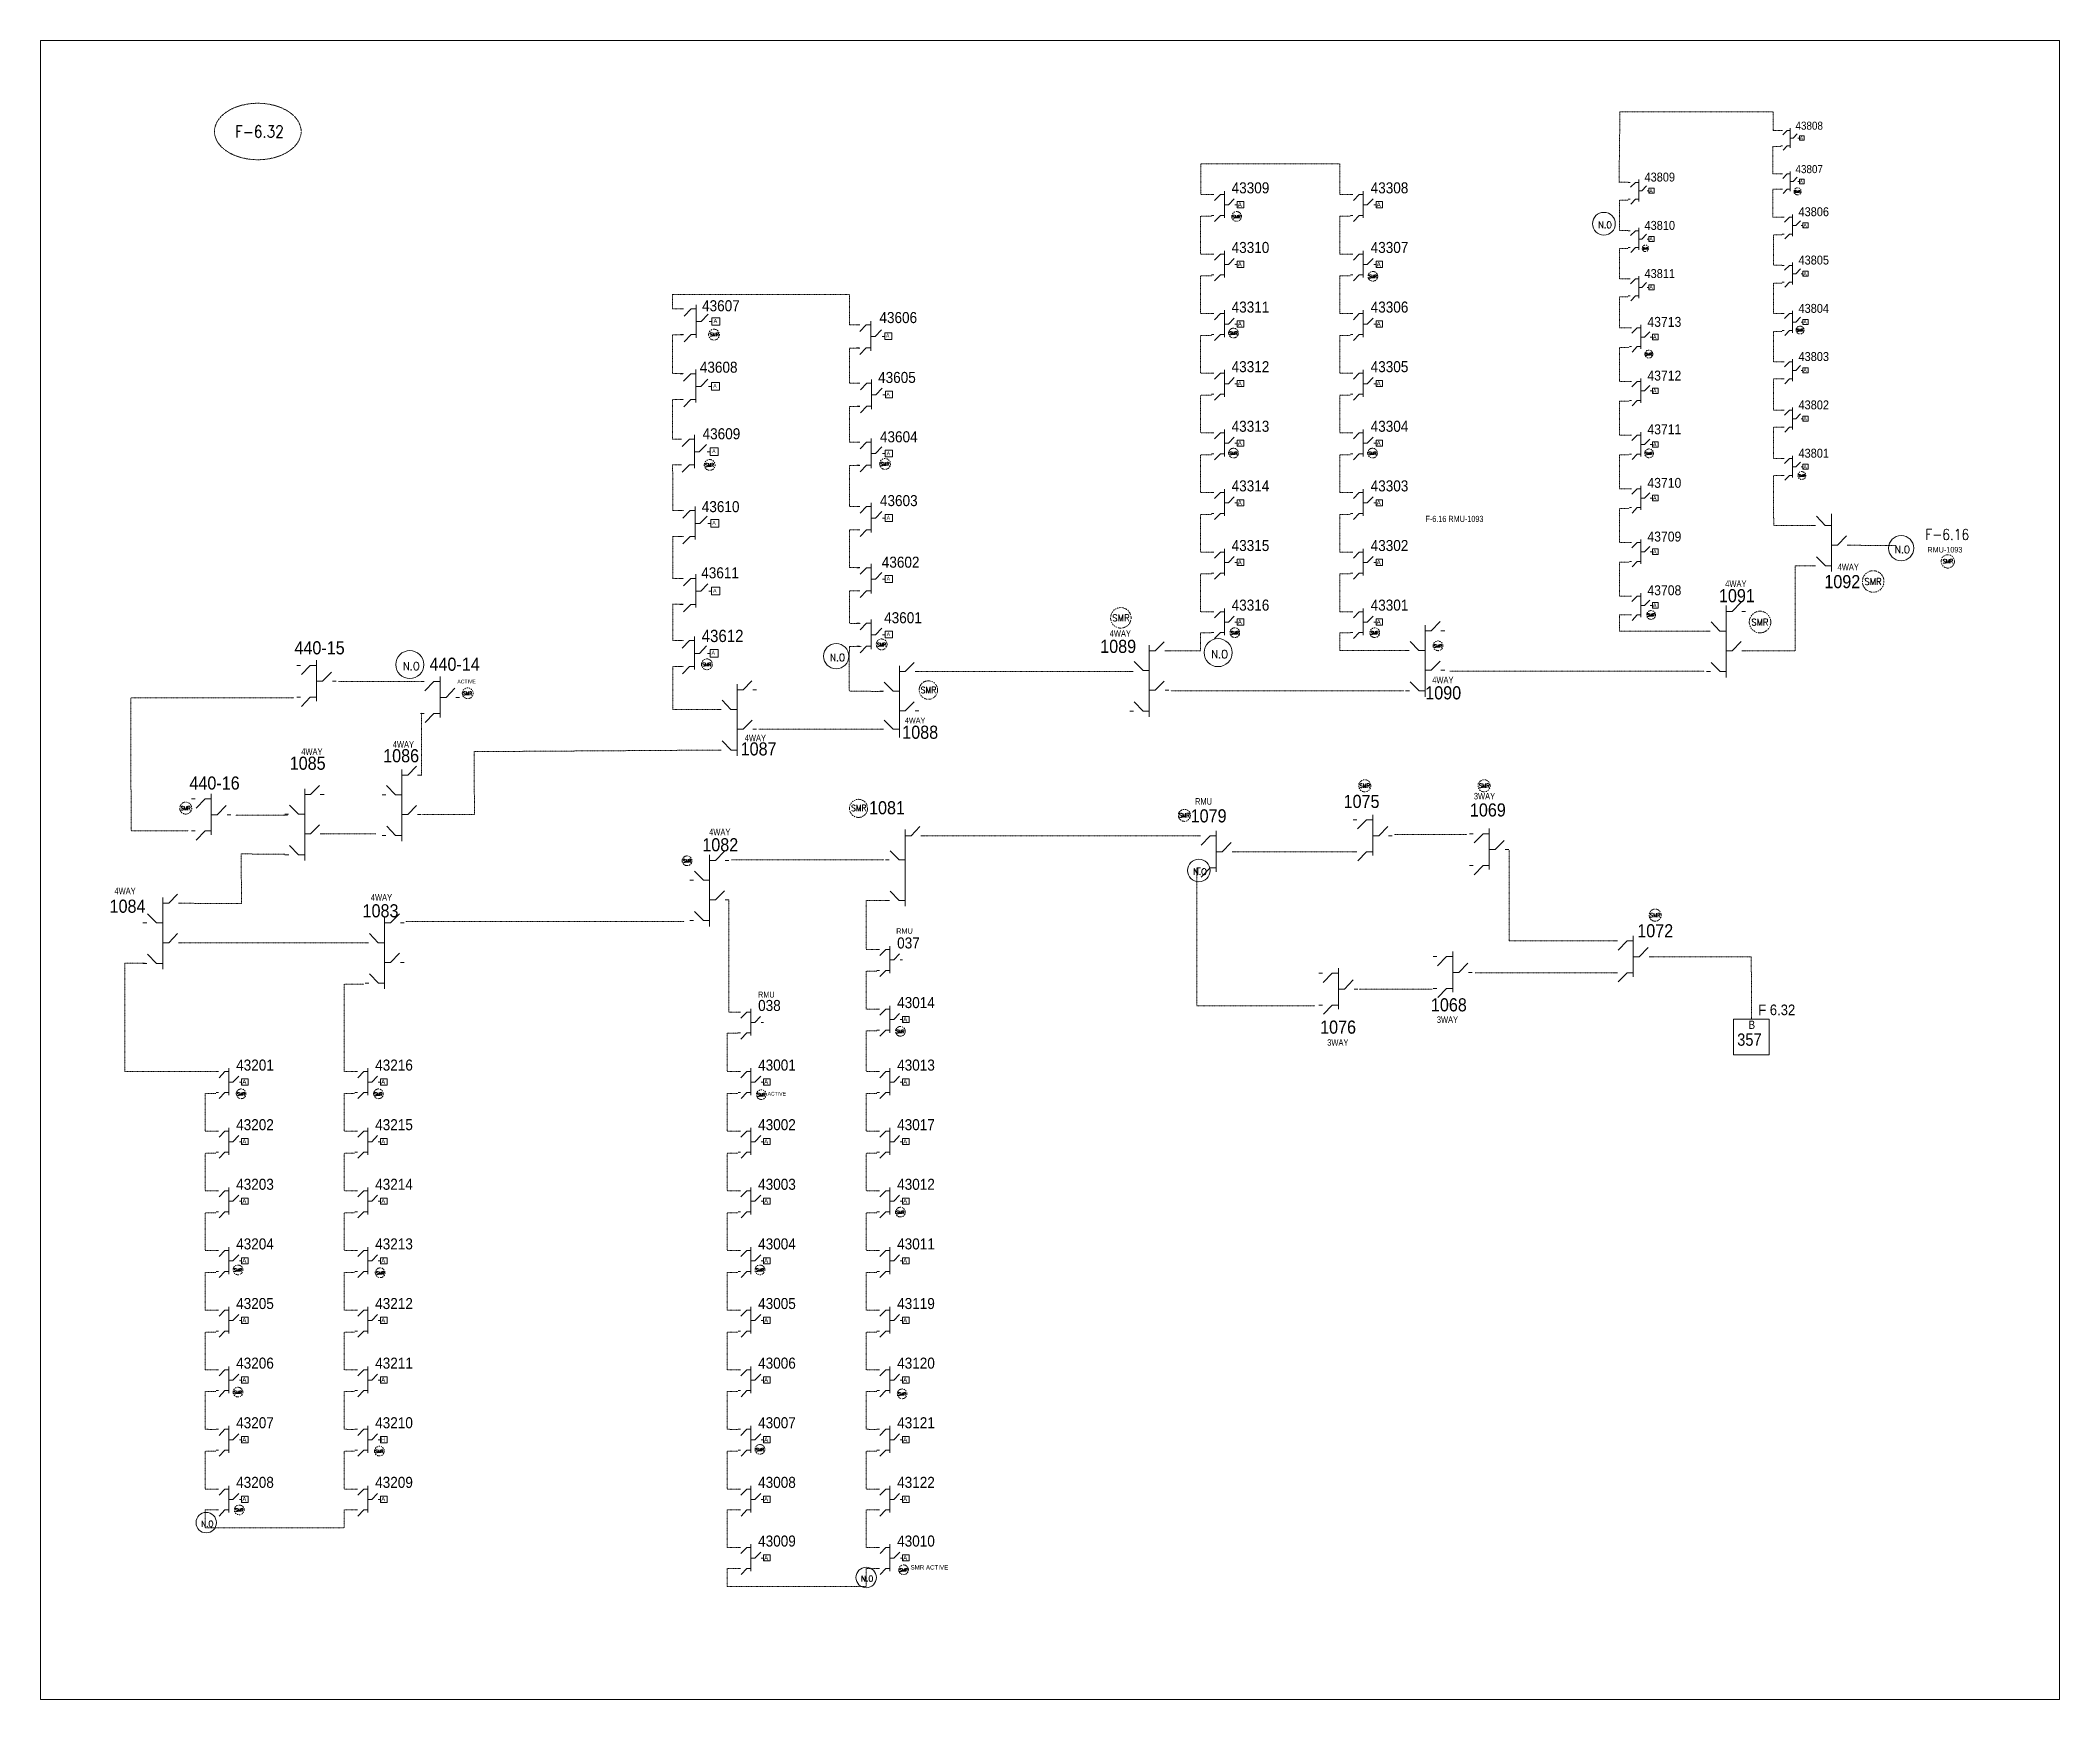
# Model space of a CAD drawing. Header units: metres. Extents: x 65984 to 144644, y -19036 to 23726.
# Drawn here: x 101434 to 102972, y -8571 to -7308 of the extents above; entities that cross this region are included whole.
import ezdxf
from ezdxf.enums import TextEntityAlignment as Align

# ---------------------------------------------------------------- set-up
doc = ezdxf.new("R2010")
doc.units = ezdxf.units.M
doc.header["$MEASUREMENT"] = 0
doc.linetypes.add('DGN Style 3', pattern=[0.013877, 0, -0.013877])
doc.linetypes.add('DGN Style 4', pattern=[1.6, 0.8, -0.4, 0, -0.4])
for name, color, linetype, lineweight in [('d_eos', 111, 'Continuous', 40), ('d_eos no', 121, 'Continuous', 40), ('d_tf no', 6, 'Continuous', 40), ('d_ug cable', 95, 'Continuous', 40), ('fedr no', 95, 'Continuous', 40), ('GRID STATION  04', 7, 'Continuous', 40), ('Level 37', 7, 'Continuous', 0), ('O H MAIN FEEDER', 4, 'Continuous', 100), ('SW N O', 114, 'Continuous', 30)]:
    doc.layers.add(name, color=color, linetype=linetype, lineweight=lineweight)
doc.styles.add('NASKHF', font='naskhf.shx', dxfattribs={"height": 8})
doc.styles.add('Style-Arial', font='arial.ttf')
doc.styles.add('Style-msdefault', font='msdefault.shx')
doc.styles.add('Style-simplex', font='simplex.shx')
doc.styles.add('Style-STANDARD', font='STANDARD.shx')

msp = doc.modelspace()

# ---------------------------------------------------------------- texts
at = {"layer": 'd_eos no', "color": 2, "linetype": 'Continuous', "lineweight": 13, "ltscale": 0.81, "style": 'Style-Arial', "width": 0.88}
msp.add_text('F 6.32', height=8.1, dxfattribs=at).set_placement((102742.3, -8042.1), align=Align.TOP_LEFT)
at = {"layer": 'd_tf no', "color": 1, "linetype": 'Continuous', "lineweight": 13, "ltscale": 0.81, "style": 'Style-simplex', "width": 0.909091}
for height, p in [(1.77, (102772.2, -7422.9)), (1.97, (102774.1, -7528.5)), (1.97, (102775.5, -7639.3)), (2.43, (101926.4, -7932.7))]:
    msp.add_text('SMR', height=height, dxfattribs=at).set_placement(p, align=Align.MIDDLE_CENTER)
at = {"layer": 'd_tf no', "color": 1, "linetype": 'Continuous', "lineweight": 13, "ltscale": 0.9, "style": 'Style-simplex', "width": 0.909091}
for height, p in [(2.43, (102344.9, -7442.1)), (2.43, (102448.8, -7487.6)), (2.7, (101947.1, -7531.8)), (2.43, (102342.5, -7530.8)), (1.97, (102658.9, -7546.8)), (2.7, (102077.1, -7630.4)), (2.43, (102342.5, -7622.3)), (2.43, (102448.4, -7622.3)), (2.19, (102659.1, -7622.4)), (2.7, (101943.5, -7631.2)), (2.19, (102660.6, -7745.5)), (2.7, (102074.5, -7768)), (2.43, (102343.6, -7759)), (2.43, (102450.1, -7759)), (2.7, (101941.4, -7783.1)), (2.43, (102498.3, -7769)), (2.7, (101759.2, -7805.1)), (2.43, (102088.8, -8062.6)), (2.43, (101586.6, -8110.2)), (2.43, (101691.2, -8110.3)), (2.43, (101982.9, -8110.8)), (2.43, (102088.8, -8200.4)), (2.43, (101584.2, -8244.3)), (2.43, (101981.8, -8244.3)), (2.43, (101692.6, -8246.6)), (2.43, (101584.2, -8337.4)), (2.43, (102090.1, -8338.7)), (2.43, (101691.9, -8382.4)), (2.43, (101981.9, -8381.1)), (2.43, (101585.3, -8427.1)), (2.43, (102091.3, -8472.8))]:
    msp.add_text('SMR', height=height, dxfattribs=at).set_placement(p, align=Align.MIDDLE_CENTER)
at = {"layer": 'd_tf no', "color": 1, "linetype": 'Continuous', "lineweight": 13, "ltscale": 0.729, "style": 'Style-simplex', "width": 0.909091}
msp.add_text('SMR', height=1.59, dxfattribs=at).set_placement((102656.3, -7466.3), align=Align.MIDDLE_CENTER)
at = {"layer": 'd_tf no', "color": 1, "linetype": 'Continuous', "lineweight": 13, "ltscale": 1.111088, "style": 'Style-simplex', "width": 0.909091}
msp.add_text('SMR', height=3.06, dxfattribs=at).set_placement((102886.8, -7704.5), align=Align.MIDDLE_CENTER)
at = {"layer": 'd_tf no', "color": 1, "linetype": 'Continuous', "lineweight": 13, "ltscale": 1.611636, "style": 'Style-simplex', "width": 0.909091}
for p in [(102829.8, -7720), (102743.6, -7750.9)]:
    msp.add_text('SMR', height=5.13, dxfattribs=at).set_placement(p, align=Align.MIDDLE_CENTER)
at = {"layer": 'd_tf no', "color": 1, "linetype": 'Continuous', "lineweight": 13, "ltscale": 1.557729, "style": 'Style-simplex', "width": 0.909091}
msp.add_text('SMR', height=5.26, dxfattribs=at).set_placement((102256.9, -7747.6), align=Align.MIDDLE_CENTER)
at = {"layer": 'd_tf no', "color": 1, "linetype": 'Continuous', "lineweight": 13, "ltscale": 1.401956, "style": 'Style-simplex', "width": 0.909091}
msp.add_text('SMR', height=4.73, dxfattribs=at).set_placement((102110.3, -7802.6), align=Align.MIDDLE_CENTER)
at = {"layer": 'd_tf no', "color": 1, "linetype": 'Continuous', "lineweight": 13, "ltscale": 1.093169, "style": 'Style-simplex', "width": 0.909091}
for p in [(102442.6, -7875.4), (102533.6, -7875.4), (102305.2, -7898), (102663.8, -7974)]:
    msp.add_text('SMR', height=3.21, dxfattribs=at).set_placement(p, align=Align.MIDDLE_CENTER)
at = {"layer": 'd_tf no', "color": 1, "linetype": 'Continuous', "lineweight": 13, "ltscale": 1.3, "style": 'Style-simplex', "width": 0.909091}
msp.add_text('SMR', height=4.63, dxfattribs=at).set_placement((102057.2, -7892.4), align=Align.MIDDLE_CENTER)
at = {"layer": 'd_tf no', "color": 1, "linetype": 'Continuous', "lineweight": 13, "style": 'Style-simplex', "width": 0.909091}
msp.add_text('SMR', height=3, dxfattribs=at).set_placement((101544.4, -7892.6), align=Align.MIDDLE_CENTER)
at = {"layer": 'd_tf no', "color": 121, "linetype": 'Continuous', "lineweight": 40, "char_height": 2.829, "attachment_point": 1, "style": 'NASKHF'}
for insert in [(101751.4, -7794.7), (101987.7, -8108.6)]:
    msp.add_mtext('\\Fmsdefault;\\H1x;\\W0.945946;ACTIVE\\P', dxfattribs=dict(at, insert=insert))
at = {"layer": 'fedr no', "color": 6, "linetype": 'Continuous', "lineweight": 13, "style": 'Style-STANDARD', "width": 0.909091}
msp.add_text('F-6.32', height=9.19, dxfattribs=at).set_placement((101600.6, -7377.2), align=Align.MIDDLE_CENTER)
at = {"layer": 'fedr no', "color": 55, "linetype": 'Continuous', "lineweight": 13, "style": 'Style-STANDARD', "width": 0.909091}
msp.add_text('F-6.16', height=8.27, dxfattribs=at).set_placement((102886.3, -7684.1), align=Align.MIDDLE_CENTER)
at = {"layer": 'GRID STATION  04', "color": 7, "linetype": 'Continuous', "lineweight": 13, "ltscale": 1.532926, "style": 'Style-msdefault', "width": 0.888889}
msp.add_text('B', height=6.24, dxfattribs=at).set_placement((102735, -8054.4), align=Align.TOP_LEFT)
at = {"layer": 'GRID STATION  04', "color": 7, "linetype": 'Continuous', "lineweight": 13, "style": 'Style-msdefault', "width": 0.888889}
msp.add_text('357', height=9.39, dxfattribs=at).set_placement((102726.3, -8064.1), align=Align.TOP_LEFT)
at = {"layer": 'Level 37', "color": 121, "linetype": 'Continuous', "lineweight": 13, "ltscale": 0.664257, "style": 'Style-Arial', "width": 0.88}
for s, p in [('43808', (102770.7, -7369.7)), ('43807', (102770.7, -7402.8))]:
    msp.add_text(s, height=6.12, dxfattribs=at).set_placement(p, align=Align.TOP_LEFT)
at = {"layer": 'Level 37', "color": 7, "linetype": 'Continuous', "lineweight": 13, "ltscale": 0.989204, "style": 'Style-msdefault', "width": 0.857143}
for height, p in [(2.53, (102776.3, -7380.8)), (2.53, (102776.3, -7413.9)), (2.81, (102080.5, -7531.2)), (2.81, (101948.9, -7569.5)), (2.81, (102080.8, -7576)), (2.81, (101948.1, -7619.3)), (2.81, (102081, -7620.9)), (2.81, (101948.2, -7673.8)), (2.81, (102081, -7669.9)), (2.81, (102081, -7716.3)), (2.81, (101948.8, -7725.5)), (2.81, (102081, -7758.7)), (2.81, (101947.6, -7772.7))]:
    msp.add_text('A', height=height, dxfattribs=at).set_placement(p, align=Align.TOP_RIGHT)
at = {"layer": 'Level 37', "color": 121, "linetype": 'Continuous', "lineweight": 13, "ltscale": 0.738064, "style": 'Style-Arial', "width": 0.88}
for s, p in [('43809', (102655.7, -7408.5)), ('43806', (102773, -7434.9)), ('43810', (102655.7, -7445.3)), ('43805', (102773, -7471.7)), ('43811', (102655.7, -7482)), ('43804', (102773, -7508.5)), ('43803', (102773, -7545.2)), ('43802', (102773, -7582)), ('43801', (102773, -7618.8))]:
    msp.add_text(s, height=6.8, dxfattribs=at).set_placement(p, align=Align.TOP_LEFT)
at = {"layer": 'Level 37', "color": 121, "linetype": 'Continuous', "lineweight": 13, "ltscale": 0.820071, "style": 'Style-Arial', "width": 0.88}
for s, height, p in [('43309', 8.4, (102341.2, -7415.9)), ('43308', 8.4, (102447.1, -7415.9)), ('43310', 8.4, (102341.2, -7461.3)), ('43307', 8.4, (102447.1, -7461.3)), ('43607', 8.4, (101937.8, -7505.7)), ('43606', 8.4, (102072.9, -7514.7)), ('43311', 8.4, (102341.2, -7506.7)), ('43306', 8.4, (102447.1, -7506.7)), ('43713', 7.56, (102657.9, -7518.4)), ('43312', 8.4, (102341.2, -7552.1)), ('43305', 8.4, (102447.1, -7552.1)), ('43608', 8.4, (101936.1, -7552.5)), ('43605', 8.4, (102071.9, -7560.3)), ('43712', 7.56, (102657.9, -7559.3)), ('43313', 8.4, (102341.2, -7597.5)), ('43304', 8.4, (102447.1, -7597.5)), ('43609', 8.4, (101938.2, -7603.2)), ('43604', 8.4, (102073.3, -7605.5)), ('43711', 7.56, (102657.9, -7600.2)), ('43314', 8.4, (102341.2, -7642.9)), ('43303', 8.4, (102447.1, -7642.9)), ('43710', 7.56, (102657.9, -7641)), ('43610', 8.4, (101937.6, -7658.7)), ('43603', 8.4, (102073.3, -7654.1)), ('43315', 8.4, (102341.2, -7688.3)), ('43302', 8.4, (102447.1, -7688.3)), ('43709', 7.56, (102657.9, -7681.9)), ('43602', 8.4, (102074.7, -7701)), ('43611', 8.4, (101937.2, -7709.1)), ('43316', 8.4, (102341.2, -7733.7)), ('43708', 7.56, (102657.9, -7722.8)), ('43601', 8.4, (102076.5, -7743.3)), ('037', 8.4, (102086.4, -7991)), ('038', 8.4, (101980.5, -8038.6)), ('43014', 8.4, (102086.4, -8036.4)), ('43201', 8.4, (101582.9, -8084)), ('43216', 8.4, (101688.8, -8084)), ('43001', 8.4, (101980.5, -8084)), ('43013', 8.4, (102086.4, -8084)), ('43202', 8.4, (101582.9, -8129.4)), ('43215', 8.4, (101688.8, -8129.4)), ('43002', 8.4, (101980.5, -8129.4)), ('43017', 8.4, (102086.4, -8129.4)), ('43203', 8.4, (101582.9, -8174.8)), ('43214', 8.4, (101688.8, -8174.8)), ('43003', 8.4, (101980.5, -8174.8)), ('43012', 8.4, (102086.4, -8174.8)), ('43204', 8.4, (101582.9, -8220.2)), ('43213', 8.4, (101688.8, -8220.2)), ('43004', 8.4, (101980.5, -8220.2)), ('43011', 8.4, (102086.4, -8220.2)), ('43205', 8.4, (101582.9, -8265.6)), ('43212', 8.4, (101688.8, -8265.6)), ('43005', 8.4, (101980.5, -8265.6)), ('43119', 8.4, (102086.4, -8265.6)), ('43206', 8.4, (101582.9, -8311)), ('43211', 8.4, (101688.8, -8311)), ('43006', 8.4, (101980.5, -8311)), ('43120', 8.4, (102086.4, -8311)), ('43207', 8.4, (101582.9, -8356.4)), ('43210', 8.4, (101688.8, -8356.4)), ('43007', 8.4, (101980.5, -8356.4)), ('43121', 8.4, (102086.4, -8356.4)), ('43208', 8.4, (101582.9, -8401.8)), ('43209', 8.4, (101688.8, -8401.8)), ('43008', 8.4, (101980.5, -8401.8)), ('43122', 8.4, (102086.4, -8401.8)), ('43009', 8.4, (101980.5, -8446.5)), ('43010', 8.4, (102086.4, -8446.5))]:
    msp.add_text(s, height=height, dxfattribs=at).set_placement(p, align=Align.TOP_LEFT)
at = {"layer": 'Level 37', "color": 7, "linetype": 'Continuous', "lineweight": 13, "ltscale": 1.099116, "style": 'Style-msdefault', "width": 0.857143}
for height, p in [(2.81, (102662, -7420.9)), (2.81, (102662, -7457.6)), (2.81, (102779.3, -7447.3)), (2.81, (102779.3, -7484.1)), (2.81, (102662, -7494.4)), (3.12, (101949.4, -7520)), (2.81, (102779.3, -7520.8)), (2.81, (102779.3, -7557.6)), (2.81, (102779.3, -7594.4)), (2.81, (102779.3, -7631.2))]:
    msp.add_text('A', height=height, dxfattribs=at).set_placement(p, align=Align.TOP_RIGHT)
at = {"layer": 'Level 37', "color": 7, "linetype": 'Continuous', "lineweight": 13, "ltscale": 1.22124, "style": 'Style-msdefault', "width": 0.857143}
for s, height, p in [('A', 3.47, (102349, -7431.2)), ('A', 3.47, (102454.8, -7431.2)), ('A', 3.47, (102349, -7476.6)), ('A', 3.47, (102454.8, -7476.6)), ('A', 3.47, (102349, -7522)), ('A', 3.47, (102454.8, -7522)), ('A', 3.12, (102664.9, -7532.2)), ('A', 3.47, (102349, -7567.4)), ('A', 3.47, (102454.8, -7567.4)), ('A', 3.12, (102664.9, -7573.1)), ('A', 3.47, (102349, -7612.8)), ('A', 3.47, (102454.8, -7612.8)), ('A', 3.12, (102664.9, -7613.9)), ('A', 3.47, (102349, -7658.2)), ('A', 3.47, (102454.8, -7658.2)), ('A', 3.12, (102664.9, -7654.8)), ('F-6.16 RMU-1093', 4.662, (102533, -7669.9)), ('A', 3.47, (102349, -7703.6)), ('A', 3.47, (102454.8, -7703.6)), ('A', 3.12, (102664.9, -7695.6)), ('A', 3.12, (102664.9, -7736.5)), ('A', 3.47, (102349, -7749)), ('A', 3.47, (102454.8, -7749)), ('A', 3.47, (102094.1, -8051.6)), ('A', 3.47, (101590.7, -8099.3)), ('A', 3.47, (101696.5, -8099.3)), ('A', 3.47, (101988.2, -8099.3)), ('A', 3.47, (102094.1, -8099.3)), ('A', 3.47, (101590.7, -8144.7)), ('A', 3.47, (101696.5, -8144.7)), ('A', 3.47, (101988.2, -8144.7)), ('A', 3.47, (102094.1, -8144.7)), ('A', 3.47, (101590.7, -8190.1)), ('A', 3.47, (101696.5, -8190.1)), ('A', 3.47, (101988.2, -8190.1)), ('A', 3.47, (102094.1, -8190.1)), ('A', 3.47, (101590.7, -8235.5)), ('A', 3.47, (101696.5, -8235.5)), ('A', 3.47, (101988.2, -8235.5)), ('A', 3.47, (102094.1, -8235.5)), ('A', 3.47, (101590.7, -8280.9)), ('A', 3.47, (101696.5, -8280.9)), ('A', 3.47, (101988.2, -8280.9)), ('A', 3.47, (102094.1, -8280.9)), ('A', 3.47, (101590.7, -8326.3)), ('A', 3.47, (101696.5, -8326.3)), ('A', 3.47, (101988.2, -8326.3)), ('A', 3.47, (102094.1, -8326.3)), ('A', 3.47, (101590.7, -8371.7)), ('H', 3.47, (101696.5, -8371.7)), ('A', 3.47, (101988.2, -8371.7)), ('A', 3.47, (102094.1, -8371.7)), ('A', 3.47, (101590.7, -8417.1)), ('A', 3.47, (101696.5, -8417.1)), ('A', 3.47, (101988.2, -8417.1)), ('A', 3.47, (102094.1, -8417.1)), ('A', 3.47, (101988.2, -8461.8)), ('A', 3.47, (102094.1, -8461.8))]:
    msp.add_text(s, height=height, dxfattribs=at).set_placement(p, align=Align.TOP_RIGHT)
at = {"layer": 'Level 37', "color": 2, "linetype": 'Continuous', "lineweight": 13, "ltscale": 1.099116, "style": 'Style-msdefault', "width": 0.857143}
msp.add_text('RMU-1093', height=4.2, dxfattribs=at).set_placement((102897.8, -7693.6), align=Align.TOP_RIGHT)
at = {"layer": 'Level 37', "color": 2, "linetype": 'Continuous', "lineweight": 13, "style": 'Style-msdefault', "width": 0.854701}
for s, p in [('4WAY', (102725.3, -7721.6)), ('4WAY', (102810.9, -7708.9)), ('4WAY', (102256.4, -7759.5)), ('4WAY', (102502.1, -7794.9)), ('RMU', (102319.8, -7887.4)), ('4WAY', (101951.3, -7910.7))]:
    msp.add_text(s, height=4.99, dxfattribs=at).set_placement(p, align=Align.MIDDLE_CENTER)
at = {"layer": 'Level 37', "color": 2, "linetype": 'Continuous', "lineweight": 13, "style": 'Style-Arial', "width": 0.88}
for s, p in [('1092', (102792.7, -7715)), ('1091', (102712.4, -7725.7)), ('1089', (102241.1, -7764.3)), ('1090', (102488.7, -7799.7)), ('1088', (102090.3, -7829.7)), ('1081', (102065, -7887.2)), ('1079', (102310, -7893.4)), ('1082', (101938, -7915.4))]:
    msp.add_text(s, height=10, dxfattribs=at).set_placement(p, align=Align.TOP_LEFT)
at = {"layer": 'Level 37', "color": 2, "linetype": 'Continuous', "lineweight": 13, "ltscale": 0.820071, "style": 'Style-Arial', "width": 0.88}
msp.add_text('43301', height=8.4, dxfattribs=at).set_placement((102447.1, -7733.7), align=Align.TOP_LEFT)
at = {"layer": 'Level 37', "color": 121, "linetype": 'Continuous', "lineweight": 13, "style": 'Style-Arial', "width": 0.88}
for s, p in [('440-15', (101627.3, -7765.4)), ('440-14', (101730.2, -7777.9)), ('1087', (101967.2, -7842.4)), ('1085', (101623.7, -7853.3)), ('1086', (101694.9, -7847.6)), ('440-16', (101547.3, -7868.4)), ('1075', (102426.5, -7882.4)), ('1069', (102522.7, -7888.9)), ('1084', (101486.5, -7962.2)), ('1083', (101679.2, -7965.7)), ('1072', (102650.2, -7980.9)), ('1068', (102493, -8037.3)), ('1076', (102408.6, -8054.3))]:
    msp.add_text(s, height=10, dxfattribs=at).set_placement(p, align=Align.TOP_LEFT)
at = {"layer": 'Level 37', "color": 121, "linetype": 'Continuous', "lineweight": 13, "ltscale": 0.91119, "style": 'Style-Arial', "width": 0.88}
msp.add_text('43612', height=9.33, dxfattribs=at).set_placement((101937.5, -7756.7), align=Align.TOP_LEFT)
at = {"layer": 'Level 37', "color": 7, "linetype": 'Continuous', "lineweight": 13, "ltscale": 0.972629, "style": 'Style-msdefault', "width": 0.854701}
msp.add_text('4WAY', height=4.22, dxfattribs=at).set_placement((102100.1, -7825.7), align=Align.MIDDLE_CENTER)
at = {"layer": 'Level 37', "color": 7, "linetype": 'Continuous', "lineweight": 13, "style": 'Style-msdefault', "width": 0.854701}
for s, p in [('4WAY', (101710.3, -7844)), ('4WAY', (101978.4, -7839.1)), ('4WAY', (101640.6, -7849.5)), ('3WAY', (102533.8, -7883.4)), ('4WAY', (101498.3, -7955.6)), ('4WAY', (101693.6, -7960.5)), ('3WAY', (102505.6, -8053.6)), ('3WAY', (102422.1, -8071))]:
    msp.add_text(s, height=4.99, dxfattribs=at).set_placement(p, align=Align.MIDDLE_CENTER)
at = {"layer": 'Level 37', "color": 131, "linetype": 'Continuous', "lineweight": 13, "ltscale": 0.81, "style": 'Style-msdefault', "width": 0.854701}
msp.add_text('RMU', height=4.04, dxfattribs=at).set_placement((102092, -7986.1), align=Align.MIDDLE_CENTER)
at = {"layer": 'Level 37', "color": 131, "linetype": 'Continuous', "lineweight": 13, "ltscale": 0.9, "style": 'Style-msdefault', "width": 0.854701}
msp.add_text('RMU', height=4.49, dxfattribs=at).set_placement((101986.8, -8034.5), align=Align.MIDDLE_CENTER)
at = {"layer": 'Level 37', "color": 2, "linetype": 'Continuous', "lineweight": 13, "ltscale": 0.305587, "style": 'Style-Arial', "width": 0.88}
msp.add_text('SMR ACTIVE', height=3.34, dxfattribs=at).set_placement((102096.6, -8472.4))

# ---------------------------------------------------------------- blocks, each defined once
blk = doc.blocks.new('*U1160')
at = {"layer": 'd_eos', "color": 2, "linetype": 'Continuous', "lineweight": 13, "ltscale": 0.638341}
for p, q in [((0, -13.6), (0, 17.6)), ((-12.1, 13.7), (-14.9, 13.7)), ((-4.7, 13.7), (-11.5, 6.7)), ((0, 13.7), (-4.7, 13.7)), ((0, 1.6), (4.6, 1.6)), ((4.6, 1.6), (11.4, 8.6)), ((12.1, 1.6), (14.9, 1.6)), ((-12.1, -10.6), (-14.9, -10.6)), ((-4.7, -10.6), (-11.4, -17.6)), ((0, -10.6), (-4.7, -10.6))]:
    blk.add_line(p, q, dxfattribs=at)
blk = doc.blocks.new('*U3994')
at = {"layer": 'd_eos', "color": 7, "linetype": 'Continuous', "lineweight": 13, "ltscale": 0.638341}
for p, q in [((0, -13.6), (0, 17.6)), ((-12.1, 13.7), (-14.9, 13.7)), ((-4.7, 13.7), (-11.5, 6.7)), ((0, 13.7), (-4.7, 13.7)), ((0, 1.6), (4.6, 1.6)), ((4.6, 1.6), (11.4, 8.6)), ((12.1, 1.6), (14.9, 1.6)), ((-12.1, -10.6), (-14.9, -10.6)), ((-4.7, -10.6), (-11.4, -17.6)), ((0, -10.6), (-4.7, -10.6))]:
    blk.add_line(p, q, dxfattribs=at)
blk = doc.blocks.new('*U3995')
at = {"layer": 'd_eos', "color": 2, "linetype": 'Continuous', "lineweight": 13, "ltscale": 0.638341}
for p, q in [((0, -13.6), (0, 17.6)), ((-12.1, 13.7), (-14.9, 13.7)), ((-4.7, 13.7), (-11.5, 6.7)), ((0, 13.7), (-4.7, 13.7)), ((0, 1.6), (4.6, 1.6)), ((4.6, 1.6), (11.4, 8.6)), ((12.1, 1.6), (14.9, 1.6)), ((-12.1, -10.6), (-14.9, -10.6)), ((-4.7, -10.6), (-11.4, -17.6)), ((0, -10.6), (-4.7, -10.6))]:
    blk.add_line(p, q, dxfattribs=at)
blk = doc.blocks.new('*U4001')
at = {"layer": 'd_eos', "color": 2, "linetype": 'Continuous', "lineweight": 13, "ltscale": 0.418816}
for p, q in [((-12.1, 13.7), (-14.9, 13.7)), ((-4.7, 13.7), (-11.5, 6.7)), ((0, 13.7), (-4.7, 13.7)), ((0, -13.6), (0, 17.6)), ((0, 1.6), (4.6, 1.6)), ((4.6, 1.6), (11.4, 8.6)), ((12.1, 1.6), (14.9, 1.6)), ((-12.1, -10.6), (-14.9, -10.6)), ((-4.7, -10.6), (-11.4, -17.6)), ((0, -10.6), (-4.7, -10.6))]:
    blk.add_line(p, q, dxfattribs=at)
blk = doc.blocks.new('*U4000')
at = {"layer": 'd_ug cable', "color": 2, "linetype": 'Continuous', "lineweight": 0, "flags": 128}
blk.add_lwpolyline([(7.3, -1.2), (12.3, -1.2), (12.3, 3.5), (7.3, 3.5)], close=True, dxfattribs=at)
at = {"layer": 'd_eos', "color": 2, "linetype": 'Continuous', "lineweight": 13, "ltscale": 0.418816, "xscale": 0.6561000000000001, "yscale": 0.6561000000000001, "zscale": 0.6561000000000001}
blk.add_blockref('*U4001', (-2.4, 0), dxfattribs=at)
blk = doc.blocks.new('*U4003')
at = {"layer": 'd_eos', "color": 7, "linetype": 'Continuous', "lineweight": 13, "ltscale": 0.418816}
for p, q in [((-12.1, 13.7), (-14.9, 13.7)), ((-4.7, 13.7), (-11.5, 6.7)), ((0, 13.7), (-4.7, 13.7)), ((0, -13.6), (0, 17.6)), ((0, 1.6), (4.6, 1.6)), ((4.6, 1.6), (11.4, 8.6)), ((12.1, 1.6), (14.9, 1.6)), ((-12.1, -10.6), (-14.9, -10.6)), ((-4.7, -10.6), (-11.4, -17.6)), ((0, -10.6), (-4.7, -10.6))]:
    blk.add_line(p, q, dxfattribs=at)
blk = doc.blocks.new('*U4002')
at = {"layer": 'd_ug cable', "color": 7, "linetype": 'Continuous', "lineweight": 0, "flags": 128}
blk.add_lwpolyline([(7.3, -1.2), (12.3, -1.2), (12.3, 3.5), (7.3, 3.5)], close=True, dxfattribs=at)
at = {"layer": 'd_eos', "color": 7, "linetype": 'Continuous', "lineweight": 13, "ltscale": 0.418816, "xscale": 0.6561000000000001, "yscale": 0.6561000000000001, "zscale": 0.6561000000000001}
blk.add_blockref('*U4003', (-2.4, 0), dxfattribs=at)
blk = doc.blocks.new('*U3382')
at = {"layer": 'SW N O', "color": 3, "lineweight": 13}
blk.add_circle((0, 0), 16.8, dxfattribs=at)
at = {"layer": 'SW N O', "color": 3, "lineweight": 13, "insert": (1.7, -1.8), "char_height": 9.6, "attachment_point": 5, "line_spacing_factor": 0.6, "style": 'Style-STANDARD'}
blk.add_mtext('N.O', dxfattribs=at)
blk = doc.blocks.new('*U4014')
at = {"layer": 'd_eos', "color": 2, "linetype": 'Continuous', "lineweight": 13, "ltscale": 0.467226}
for p, q in [((-12.1, 13.7), (-14.9, 13.7)), ((-4.7, 13.7), (-11.5, 6.7)), ((0, 13.7), (-4.7, 13.7)), ((0, -13.6), (0, 17.6)), ((0, 1.6), (4.6, 1.6)), ((4.6, 1.6), (11.4, 8.6)), ((12.1, 1.6), (14.9, 1.6)), ((-12.1, -10.6), (-14.9, -10.6)), ((-4.7, -10.6), (-11.4, -17.6)), ((0, -10.6), (-4.7, -10.6))]:
    blk.add_line(p, q, dxfattribs=at)
blk = doc.blocks.new('*U4013')
at = {"layer": 'd_ug cable', "color": 2, "linetype": 'Continuous', "lineweight": 0, "flags": 128}
blk.add_lwpolyline([(7.3, -1.2), (12.3, -1.2), (12.3, 3.5), (7.3, 3.5)], close=True, dxfattribs=at)
at = {"layer": 'd_eos', "color": 2, "linetype": 'Continuous', "lineweight": 13, "ltscale": 0.467226, "xscale": 0.6561000000000002, "yscale": 0.6561000000000002, "zscale": 0.6561000000000002}
blk.add_blockref('*U4014', (-2.4, 0), dxfattribs=at)
blk = doc.blocks.new('*U4016')
at = {"layer": 'd_eos', "color": 7, "linetype": 'Continuous', "lineweight": 13, "ltscale": 0.452462}
for p, q in [((-12.1, 13.7), (-14.9, 13.7)), ((-4.7, 13.7), (-11.5, 6.7)), ((0, 13.7), (-4.7, 13.7)), ((0, -13.6), (0, 17.6)), ((0, 1.6), (4.6, 1.6)), ((4.6, 1.6), (11.4, 8.6)), ((12.1, 1.6), (14.9, 1.6)), ((-12.1, -10.6), (-14.9, -10.6)), ((-4.7, -10.6), (-11.4, -17.6)), ((0, -10.6), (-4.7, -10.6))]:
    blk.add_line(p, q, dxfattribs=at)
blk = doc.blocks.new('*U4015')
at = {"layer": 'd_ug cable', "color": 7, "linetype": 'Continuous', "lineweight": 0, "flags": 128}
blk.add_lwpolyline([(7.3, -1.2), (12.3, -1.2), (12.3, 3.5), (7.3, 3.5)], close=True, dxfattribs=at)
at = {"layer": 'd_eos', "color": 7, "linetype": 'Continuous', "lineweight": 13, "ltscale": 0.452462, "xscale": 0.6561000000000002, "yscale": 0.6561000000000002, "zscale": 0.6561000000000002}
blk.add_blockref('*U4016', (-2.4, 0), dxfattribs=at)
blk = doc.blocks.new('*U4018')
at = {"layer": 'd_eos', "color": 2, "linetype": 'Continuous', "lineweight": 13, "ltscale": 0.452668}
for p, q in [((-12.1, 13.7), (-14.9, 13.7)), ((-4.7, 13.7), (-11.5, 6.7)), ((0, 13.7), (-4.7, 13.7)), ((0, -13.6), (0, 17.6)), ((0, 1.6), (4.6, 1.6)), ((4.6, 1.6), (11.4, 8.6)), ((12.1, 1.6), (14.9, 1.6)), ((-12.1, -10.6), (-14.9, -10.6)), ((-4.7, -10.6), (-11.4, -17.6)), ((0, -10.6), (-4.7, -10.6))]:
    blk.add_line(p, q, dxfattribs=at)
blk = doc.blocks.new('*U4017')
at = {"layer": 'd_ug cable', "color": 2, "linetype": 'Continuous', "lineweight": 0, "flags": 128}
blk.add_lwpolyline([(7.3, -1.2), (12.3, -1.2), (12.3, 3.5), (7.3, 3.5)], close=True, dxfattribs=at)
at = {"layer": 'd_eos', "color": 2, "linetype": 'Continuous', "lineweight": 13, "ltscale": 0.452668, "xscale": 0.6561000000000002, "yscale": 0.6561000000000002, "zscale": 0.6561000000000002}
blk.add_blockref('*U4018', (-2.4, 0), dxfattribs=at)
blk = doc.blocks.new('*U4020')
at = {"layer": 'd_eos', "color": 7, "linetype": 'Continuous', "lineweight": 13, "ltscale": 0.453178}
for p, q in [((-12.1, 13.7), (-14.9, 13.7)), ((-4.7, 13.7), (-11.5, 6.7)), ((0, 13.7), (-4.7, 13.7)), ((0, -13.6), (0, 17.6)), ((0, 1.6), (4.6, 1.6)), ((4.6, 1.6), (11.4, 8.6)), ((12.1, 1.6), (14.9, 1.6)), ((-12.1, -10.6), (-14.9, -10.6)), ((-4.7, -10.6), (-11.4, -17.6)), ((0, -10.6), (-4.7, -10.6))]:
    blk.add_line(p, q, dxfattribs=at)
blk = doc.blocks.new('*U4019')
at = {"layer": 'd_ug cable', "color": 7, "linetype": 'Continuous', "lineweight": 0, "flags": 128}
blk.add_lwpolyline([(7.3, -1.2), (12.3, -1.2), (12.3, 3.5), (7.3, 3.5)], close=True, dxfattribs=at)
at = {"layer": 'd_eos', "color": 7, "linetype": 'Continuous', "lineweight": 13, "ltscale": 0.453178, "xscale": 0.6561000000000001, "yscale": 0.6561000000000001, "zscale": 0.6561000000000001}
blk.add_blockref('*U4020', (-2.4, 0), dxfattribs=at)
blk = doc.blocks.new('*U4022')
at = {"layer": 'd_eos', "color": 7, "linetype": 'Continuous', "lineweight": 13, "ltscale": 0.455957}
for p, q in [((-12.1, 13.7), (-14.9, 13.7)), ((-4.7, 13.7), (-11.5, 6.7)), ((0, 13.7), (-4.7, 13.7)), ((0, -13.6), (0, 17.6)), ((0, 1.6), (4.6, 1.6)), ((4.6, 1.6), (11.4, 8.6)), ((12.1, 1.6), (14.9, 1.6)), ((-12.1, -10.6), (-14.9, -10.6)), ((-4.7, -10.6), (-11.4, -17.6)), ((0, -10.6), (-4.7, -10.6))]:
    blk.add_line(p, q, dxfattribs=at)
blk = doc.blocks.new('*U4021')
at = {"layer": 'd_ug cable', "color": 7, "linetype": 'Continuous', "lineweight": 0, "flags": 128}
blk.add_lwpolyline([(7.3, -1.2), (12.3, -1.2), (12.3, 3.5), (7.3, 3.5)], close=True, dxfattribs=at)
at = {"layer": 'd_eos', "color": 7, "linetype": 'Continuous', "lineweight": 13, "ltscale": 0.455957, "xscale": 0.6561000000000002, "yscale": 0.6561000000000002, "zscale": 0.6561000000000002}
blk.add_blockref('*U4022', (-2.4, 0), dxfattribs=at)
blk = doc.blocks.new('*U4024')
at = {"layer": 'd_eos', "color": 2, "linetype": 'Continuous', "lineweight": 13, "ltscale": 0.453702}
for p, q in [((-12.1, 13.7), (-14.9, 13.7)), ((-4.7, 13.7), (-11.5, 6.7)), ((0, 13.7), (-4.7, 13.7)), ((0, -13.6), (0, 17.6)), ((0, 1.6), (4.6, 1.6)), ((4.6, 1.6), (11.4, 8.6)), ((12.1, 1.6), (14.9, 1.6)), ((-12.1, -10.6), (-14.9, -10.6)), ((-4.7, -10.6), (-11.4, -17.6)), ((0, -10.6), (-4.7, -10.6))]:
    blk.add_line(p, q, dxfattribs=at)
blk = doc.blocks.new('*U4023')
at = {"layer": 'd_ug cable', "color": 2, "linetype": 'Continuous', "lineweight": 0, "flags": 128}
blk.add_lwpolyline([(7.3, -1.2), (12.3, -1.2), (12.3, 3.5), (7.3, 3.5)], close=True, dxfattribs=at)
at = {"layer": 'd_eos', "color": 2, "linetype": 'Continuous', "lineweight": 13, "ltscale": 0.453702, "xscale": 0.6561000000000002, "yscale": 0.6561000000000002, "zscale": 0.6561000000000002}
blk.add_blockref('*U4024', (-2.4, 0), dxfattribs=at)
blk = doc.blocks.new('*U4026')
at = {"layer": 'd_eos', "color": 7, "linetype": 'Continuous', "lineweight": 13, "ltscale": 0.420503}
for p, q in [((-12.1, 13.7), (-14.9, 13.7)), ((-4.7, 13.7), (-11.5, 6.7)), ((0, 13.7), (-4.7, 13.7)), ((0, -13.6), (0, 17.6)), ((0, 1.6), (4.6, 1.6)), ((4.6, 1.6), (11.4, 8.6)), ((12.1, 1.6), (14.9, 1.6)), ((-12.1, -10.6), (-14.9, -10.6)), ((-4.7, -10.6), (-11.4, -17.6)), ((0, -10.6), (-4.7, -10.6))]:
    blk.add_line(p, q, dxfattribs=at)
blk = doc.blocks.new('*U4025')
at = {"layer": 'd_ug cable', "color": 7, "linetype": 'Continuous', "lineweight": 0, "flags": 128}
blk.add_lwpolyline([(7.3, -1.2), (12.3, -1.2), (12.3, 3.5), (7.3, 3.5)], close=True, dxfattribs=at)
at = {"layer": 'd_eos', "color": 7, "linetype": 'Continuous', "lineweight": 13, "ltscale": 0.420503, "xscale": 0.6561000000000002, "yscale": 0.6561000000000002, "zscale": 0.6561000000000002}
blk.add_blockref('*U4026', (-2.4, 0), dxfattribs=at)
blk = doc.blocks.new('*U4028')
at = {"layer": 'd_eos', "color": 2, "linetype": 'Continuous', "lineweight": 13, "ltscale": 0.420503}
for p, q in [((-12.1, 13.7), (-14.9, 13.7)), ((-4.7, 13.7), (-11.5, 6.7)), ((0, 13.7), (-4.7, 13.7)), ((0, -13.6), (0, 17.6)), ((0, 1.6), (4.6, 1.6)), ((4.6, 1.6), (11.4, 8.6)), ((12.1, 1.6), (14.9, 1.6)), ((-12.1, -10.6), (-14.9, -10.6)), ((-4.7, -10.6), (-11.4, -17.6)), ((0, -10.6), (-4.7, -10.6))]:
    blk.add_line(p, q, dxfattribs=at)
blk = doc.blocks.new('*U4027')
at = {"layer": 'd_ug cable', "color": 2, "linetype": 'Continuous', "lineweight": 0, "flags": 128}
blk.add_lwpolyline([(7.3, -1.2), (12.3, -1.2), (12.3, 3.5), (7.3, 3.5)], close=True, dxfattribs=at)
at = {"layer": 'd_eos', "color": 2, "linetype": 'Continuous', "lineweight": 13, "ltscale": 0.420503, "xscale": 0.6561000000000002, "yscale": 0.6561000000000002, "zscale": 0.6561000000000002}
blk.add_blockref('*U4028', (-2.4, 0), dxfattribs=at)
blk = doc.blocks.new('*U4034')
at = {"layer": 'd_eos', "color": 7, "linetype": 'Continuous', "lineweight": 13, "ltscale": 0.418816}
for p, q in [((-12.1, 13.7), (-14.9, 13.7)), ((-4.7, 13.7), (-11.5, 6.7)), ((0, 13.7), (-4.7, 13.7)), ((0, -13.6), (0, 17.6)), ((0, 1.6), (4.6, 1.6)), ((4.6, 1.6), (11.4, 8.6)), ((12.1, 1.6), (14.9, 1.6)), ((-12.1, -10.6), (-14.9, -10.6)), ((-4.7, -10.6), (-11.4, -17.6)), ((0, -10.6), (-4.7, -10.6))]:
    blk.add_line(p, q, dxfattribs=at)
blk = doc.blocks.new('*U4008')
at = {"layer": 'd_eos', "color": 2, "linetype": 'Continuous', "lineweight": 13, "ltscale": 0.339241}
for p, q in [((-12.1, 13.7), (-14.9, 13.7)), ((-4.7, 13.7), (-11.5, 6.7)), ((0, 13.7), (-4.7, 13.7)), ((0, -13.6), (0, 17.6)), ((0, 1.6), (4.6, 1.6)), ((4.6, 1.6), (11.4, 8.6)), ((12.1, 1.6), (14.9, 1.6)), ((-12.1, -10.6), (-14.9, -10.6)), ((-4.7, -10.6), (-11.4, -17.6)), ((0, -10.6), (-4.7, -10.6))]:
    blk.add_line(p, q, dxfattribs=at)
blk = doc.blocks.new('*U4007')
at = {"layer": 'd_ug cable', "color": 2, "linetype": 'Continuous', "lineweight": 0, "flags": 128}
blk.add_lwpolyline([(7.3, -1.2), (12.3, -1.2), (12.3, 3.5), (7.3, 3.5)], close=True, dxfattribs=at)
at = {"layer": 'd_eos', "color": 2, "linetype": 'Continuous', "lineweight": 13, "ltscale": 0.339241, "xscale": 0.6561, "yscale": 0.6561, "zscale": 0.6561}
blk.add_blockref('*U4008', (-2.4, 0), dxfattribs=at)
blk = doc.blocks.new('*U4006')
at = {"layer": 'd_eos', "color": 7, "linetype": 'Continuous', "lineweight": 13, "ltscale": 0.339241}
for p, q in [((-12.1, 13.7), (-14.9, 13.7)), ((-4.7, 13.7), (-11.5, 6.7)), ((0, 13.7), (-4.7, 13.7)), ((0, -13.6), (0, 17.6)), ((0, 1.6), (4.6, 1.6)), ((4.6, 1.6), (11.4, 8.6)), ((12.1, 1.6), (14.9, 1.6)), ((-12.1, -10.6), (-14.9, -10.6)), ((-4.7, -10.6), (-11.4, -17.6)), ((0, -10.6), (-4.7, -10.6))]:
    blk.add_line(p, q, dxfattribs=at)
blk = doc.blocks.new('*U4005')
at = {"layer": 'd_ug cable', "color": 7, "linetype": 'Continuous', "lineweight": 0, "flags": 128}
blk.add_lwpolyline([(7.3, -1.2), (12.3, -1.2), (12.3, 3.5), (7.3, 3.5)], close=True, dxfattribs=at)
at = {"layer": 'd_eos', "color": 7, "linetype": 'Continuous', "lineweight": 13, "ltscale": 0.339241, "xscale": 0.6561, "yscale": 0.6561, "zscale": 0.6561}
blk.add_blockref('*U4006', (-2.4, 0), dxfattribs=at)
blk = doc.blocks.new('*U4036')
at = {"layer": 'd_eos', "color": 2, "linetype": 'Continuous', "lineweight": 13, "ltscale": 0.305317}
for p, q in [((-12.1, 13.7), (-14.9, 13.7)), ((-4.7, 13.7), (-11.5, 6.7)), ((0, 13.7), (-4.7, 13.7)), ((0, -13.6), (0, 17.6)), ((0, 1.6), (4.6, 1.6)), ((4.6, 1.6), (11.4, 8.6)), ((12.1, 1.6), (14.9, 1.6)), ((-12.1, -10.6), (-14.9, -10.6)), ((-4.7, -10.6), (-11.4, -17.6)), ((0, -10.6), (-4.7, -10.6))]:
    blk.add_line(p, q, dxfattribs=at)
blk = doc.blocks.new('*U4035')
at = {"layer": 'd_ug cable', "color": 2, "linetype": 'Continuous', "lineweight": 0, "flags": 128}
blk.add_lwpolyline([(7.3, -1.2), (12.3, -1.2), (12.3, 3.5), (7.3, 3.5)], close=True, dxfattribs=at)
at = {"layer": 'd_eos', "color": 2, "linetype": 'Continuous', "lineweight": 13, "ltscale": 0.305317, "xscale": 0.6561000000000001, "yscale": 0.6561000000000001, "zscale": 0.6561000000000001}
blk.add_blockref('*U4036', (-2.4, 0), dxfattribs=at)
blk = doc.blocks.new('*U4038')
at = {"layer": 'd_eos', "color": 7, "linetype": 'Continuous', "lineweight": 13, "ltscale": 0.305317}
for p, q in [((-12.1, 13.7), (-14.9, 13.7)), ((-4.7, 13.7), (-11.5, 6.7)), ((0, 13.7), (-4.7, 13.7)), ((0, -13.6), (0, 17.6)), ((0, 1.6), (4.6, 1.6)), ((4.6, 1.6), (11.4, 8.6)), ((12.1, 1.6), (14.9, 1.6)), ((-12.1, -10.6), (-14.9, -10.6)), ((-4.7, -10.6), (-11.4, -17.6)), ((0, -10.6), (-4.7, -10.6))]:
    blk.add_line(p, q, dxfattribs=at)
blk = doc.blocks.new('*U4037')
at = {"layer": 'd_ug cable', "color": 7, "linetype": 'Continuous', "lineweight": 0, "flags": 128}
blk.add_lwpolyline([(7.3, -1.2), (12.3, -1.2), (12.3, 3.5), (7.3, 3.5)], close=True, dxfattribs=at)
at = {"layer": 'd_eos', "color": 7, "linetype": 'Continuous', "lineweight": 13, "ltscale": 0.305317, "xscale": 0.6561000000000001, "yscale": 0.6561000000000001, "zscale": 0.6561000000000001}
blk.add_blockref('*U4038', (-2.4, 0), dxfattribs=at)
blk = doc.blocks.new('*U4039')
at = {"layer": 'SW N O', "color": 3, "lineweight": 13}
blk.add_circle((0, 0), 16.8, dxfattribs=at)
at = {"layer": 'SW N O', "color": 3, "lineweight": 13, "insert": (1.7, -1.8), "char_height": 9.6, "attachment_point": 5, "line_spacing_factor": 0.6, "style": 'Style-STANDARD'}
blk.add_mtext('N.O ', dxfattribs=at)
blk = doc.blocks.new('*U4213')
at = {"layer": 'SW N O', "color": 1, "lineweight": 13}
blk.add_circle((0, 0), 16.8, dxfattribs=at)
at = {"layer": 'SW N O', "color": 1, "lineweight": 13, "insert": (1.7, -1.8), "char_height": 9.6, "attachment_point": 5, "line_spacing_factor": 0.6, "style": 'Style-STANDARD'}
blk.add_mtext('N.O', dxfattribs=at)

# ---------------------------------------------------------------- linework, layer by layer
at = {"layer": 'd_eos', "color": 2, "linetype": 'Continuous', "lineweight": 13, "ltscale": 0.478599}
for p, q in [((102793.4, -7677.2), (102786.6, -7670.2)), ((102798.1, -7712.4), (102798.1, -7668.4)), ((102785.9, -7677.2), (102783.1, -7677.2)), ((102798, -7677.2), (102793.4, -7677.2)), ((102802.7, -7692.2), (102809.5, -7685.2)), ((102793.5, -7708), (102786.7, -7701)), ((102798, -7692.2), (102802.7, -7692.2)), ((102810.1, -7692.2), (102812.9, -7692.2)), ((102786, -7708), (102783.2, -7708)), ((102798.1, -7708), (102793.5, -7708)), ((102722.5, -7742.7), (102729.3, -7735.7)), ((102493.2, -7757.5), (102500, -7750.5)), ((102713.2, -7757.7), (102706.4, -7750.7)), ((102717.8, -7742.7), (102722.5, -7742.7)), ((102717.9, -7792.9), (102717.9, -7738.3)), ((102729.9, -7742.7), (102732.7, -7742.7)), ((102283, -7772.8), (102289.8, -7765.8)), ((102483.9, -7772.5), (102477.1, -7765.5)), ((102488.5, -7757.5), (102493.2, -7757.5)), ((102488.7, -7807.7), (102488.7, -7753.2)), ((102500.6, -7757.5), (102503.5, -7757.5)), ((102705.8, -7757.7), (102702.9, -7757.7)), ((102717.8, -7757.7), (102713.2, -7757.7)), ((102722.5, -7772.7), (102729.3, -7765.7)), ((102273.7, -7787.8), (102266.9, -7780.8)), ((102278.4, -7772.8), (102283, -7772.8)), ((102278.5, -7823), (102278.5, -7768.4)), ((102290.4, -7772.8), (102293.3, -7772.8)), ((102476.5, -7772.5), (102473.6, -7772.5)), ((102488.6, -7772.5), (102483.9, -7772.5)), ((102493.2, -7787.5), (102500, -7780.5)), ((102713.3, -7788.5), (102706.5, -7781.5)), ((102717.8, -7772.7), (102722.5, -7772.7)), ((102729.9, -7772.7), (102732.8, -7772.7)), ((102088, -7788.5), (102092.6, -7788.5)), ((102088.1, -7838.7), (102088.1, -7784.2)), ((102266.1, -7788.4), (102263.3, -7788.4)), ((102278.4, -7787.8), (102273.7, -7787.8)), ((102283, -7802.8), (102289.8, -7795.8)), ((102484, -7803.3), (102477.2, -7796.3)), ((102488.6, -7787.5), (102493.2, -7787.5)), ((102500.6, -7787.5), (102503.5, -7787.5)), ((102705.9, -7788.5), (102703, -7788.5)), ((102717.9, -7788.5), (102713.3, -7788.5)), ((102088, -7803.5), (102083.3, -7803.5)), ((102273.8, -7818.6), (102267, -7811.6)), ((102278.4, -7802.8), (102283, -7802.8)), ((102290.5, -7802.8), (102293.3, -7802.8)), ((102476.6, -7803.3), (102473.7, -7803.3)), ((102488.7, -7803.3), (102484, -7803.3)), ((102088, -7818.5), (102092.6, -7818.5)), ((102266.4, -7818.6), (102263.6, -7818.6)), ((102278.5, -7818.6), (102273.8, -7818.6)), ((102088, -7832.4), (102083.3, -7832.4)), ((102092.6, -7967.2), (102092.6, -7908.8)), ((102092.6, -7913.6), (102097, -7913.6)), ((102097, -7913.6), (102103.8, -7906.6)), ((102104.4, -7913.6), (102107.3, -7913.6)), ((101943.4, -7932.4), (101948, -7932.4)), ((101943.5, -7982.6), (101943.5, -7928.1)), ((101948, -7932.4), (101954.8, -7925.4)), ((101955.5, -7932.4), (101958.3, -7932.4)), ((102080.4, -7932), (102077.6, -7932)), ((102087.9, -7932), (102081.1, -7925)), ((102092.5, -7932), (102087.9, -7932)), ((101931.3, -7947.4), (101928.5, -7947.4)), ((101938.8, -7947.4), (101932, -7940.4)), ((101943.4, -7947.4), (101938.8, -7947.4)), ((101943.4, -7962.4), (101948.1, -7962.4)), ((101948.1, -7962.4), (101954.8, -7955.4)), ((101955.5, -7962.4), (101958.3, -7962.4)), ((102080.5, -7962.8), (102077.7, -7962.8)), ((102088, -7962.8), (102081.2, -7955.8)), ((102092.6, -7962.8), (102088, -7962.8)), ((101931.4, -7978.2), (101928.6, -7978.2)), ((101938.9, -7978.2), (101932.1, -7971.2)), ((101943.5, -7978.2), (101938.9, -7978.2))]:
    msp.add_line(p, q, dxfattribs=at)
at = {"layer": 'd_eos', "color": 7, "linetype": 'Continuous', "lineweight": 13, "ltscale": 0.478599}
for p, q in [((102092.6, -7788.5), (102099.4, -7781.5)), ((101964.5, -7852.6), (101964.5, -7798.1)), ((101969.1, -7802.5), (101975.8, -7795.5)), ((102083.3, -7803.5), (102076.5, -7796.5)), ((102100.1, -7788.5), (102102.9, -7788.5)), ((101959.8, -7817.4), (101953, -7810.4)), ((101964.4, -7802.5), (101969.1, -7802.5)), ((101976.5, -7802.5), (101979.3, -7802.5)), ((102075.9, -7803.5), (102073.1, -7803.5)), ((102092.6, -7818.5), (102099.4, -7811.5)), ((101952.3, -7817.4), (101949.5, -7817.4)), ((101964.4, -7817.4), (101959.8, -7817.4)), ((101969.1, -7832.4), (101975.9, -7825.4)), ((102083.3, -7832.5), (102076.5, -7825.5)), ((102100.1, -7818.5), (102102.9, -7818.5)), ((101959.9, -7848.3), (101953.1, -7841.3)), ((101964.4, -7832.4), (101969.1, -7832.4)), ((101976.5, -7832.4), (101979.3, -7832.4)), ((102076, -7832.3), (102073.2, -7832.3)), ((101952.4, -7848.3), (101949.6, -7848.3)), ((101964.5, -7848.3), (101959.9, -7848.3)), ((101639.6, -7882.2), (101646.4, -7875.2)), ((101709, -7867.5), (101713.6, -7867.5)), ((101709.1, -7917.6), (101709.1, -7863.1)), ((101713.6, -7867.5), (101720.4, -7860.5)), ((101721, -7867.5), (101723.9, -7867.5)), ((101630.3, -7897.2), (101623.5, -7890.2)), ((101634.9, -7882.2), (101639.6, -7882.2)), ((101635.1, -7932.3), (101635.1, -7877.8)), ((101647, -7882.2), (101649.9, -7882.2)), ((101696.9, -7882.4), (101694.1, -7882.4)), ((101704.3, -7882.4), (101697.5, -7875.4)), ((101709, -7882.4), (101704.3, -7882.4)), ((101713.6, -7897.4), (101720.4, -7890.4)), ((101622.9, -7897.2), (101620, -7897.2)), ((101635, -7897.2), (101630.3, -7897.2)), ((101639.6, -7912.2), (101646.4, -7905.2)), ((101709, -7897.4), (101713.6, -7897.4)), ((101721.1, -7897.4), (101723.9, -7897.4)), ((101630.4, -7928), (101623.6, -7921)), ((101635, -7912.2), (101639.6, -7912.2)), ((101647, -7912.2), (101649.9, -7912.2)), ((101697, -7913.3), (101694.2, -7913.3)), ((101704.4, -7913.3), (101697.6, -7906.3)), ((101709.1, -7913.3), (101704.4, -7913.3)), ((101623, -7928), (101620.1, -7928)), ((101635.1, -7928), (101630.4, -7928)), ((101526.8, -7965), (101531.5, -7965)), ((101527, -8015.2), (101527, -7960.7)), ((101531.5, -7965), (101538.3, -7958)), ((101538.9, -7965), (101541.8, -7965)), ((101514.8, -7980), (101511.9, -7980)), ((101522.2, -7980), (101515.4, -7973)), ((101526.9, -7980), (101522.2, -7980)), ((101695.9, -7980), (101700.5, -7980)), ((101696, -8030.2), (101696, -7975.7)), ((101700.5, -7980), (101707.3, -7973)), ((101708, -7980), (101710.8, -7980)), ((101526.9, -7995), (101531.5, -7995)), ((101531.5, -7995), (101538.3, -7988)), ((101538.9, -7995), (101541.8, -7995)), ((101683.8, -7995), (101681, -7995)), ((101691.2, -7995), (101684.5, -7988)), ((101695.9, -7995), (101691.2, -7995)), ((101514.9, -8010.8), (101512, -8010.8)), ((101522.3, -8010.8), (101515.5, -8003.8)), ((101527, -8010.8), (101522.3, -8010.8)), ((101695.9, -8010), (101700.5, -8010)), ((101700.5, -8010), (101707.3, -8003)), ((101708, -8010), (101710.8, -8010)), ((101683.9, -8025.8), (101681.1, -8025.8)), ((101691.3, -8025.8), (101684.6, -8018.8)), ((101696, -8025.8), (101691.3, -8025.8))]:
    msp.add_line(p, q, dxfattribs=at)
at = {"layer": 'd_ug cable', "color": 6, "linetype": 'DGN Style 3', "lineweight": 13}
for p, q in [((102637, -7362.1), (102636.3, -7416.1)), ((102637, -7362.1), (102753.8, -7362.1)), ((102753.8, -7362.1), (102753.8, -7376.4)), ((102753.8, -7376.4), (102759.5, -7376.4)), ((102753.5, -7388.5), (102759.5, -7388.5)), ((102753.5, -7388.5), (102753.5, -7409.5)), ((102317.7, -7401.9), (102423.4, -7401.9)), ((102317.7, -7401.9), (102317.7, -7425.1)), ((102423.5, -7401.9), (102423.5, -7425.1)), ((102753.5, -7409.5), (102759.5, -7409.5)), ((102317.7, -7425.1), (102325.8, -7425.1)), ((102423.5, -7425.1), (102431.7, -7425.1)), ((102636.5, -7415.9), (102643.3, -7415.9)), ((102753.5, -7421.1), (102759.5, -7421.1)), ((102753.5, -7421.1), (102753.5, -7442.4)), ((102317.6, -7441.8), (102317.6, -7470.5)), ((102317.7, -7441.8), (102325.8, -7441.8)), ((102423.5, -7441.8), (102431.7, -7441.8)), ((102423.5, -7441.8), (102423.5, -7470.5)), ((102636.6, -7429.4), (102643.3, -7429.4)), ((102636.6, -7429.4), (102636.6, -7452.7)), ((102753.5, -7442.4), (102760.6, -7442.4)), ((102636.6, -7452.7), (102643.3, -7452.7)), ((102753.9, -7455.9), (102760.6, -7455.9)), ((102753.9, -7455.9), (102753.9, -7479.1)), ((102317.7, -7470.5), (102325.8, -7470.5)), ((102423.5, -7470.5), (102431.7, -7470.5)), ((102636.6, -7466.2), (102643.3, -7466.2)), ((102636.6, -7466.2), (102636.6, -7489.5)), ((102317.6, -7487.2), (102317.6, -7515.9)), ((102317.7, -7487.2), (102325.8, -7487.2)), ((102423.5, -7487.2), (102431.7, -7487.2)), ((102423.5, -7487.2), (102423.5, -7515.9)), ((102636.6, -7489.5), (102643.3, -7489.5)), ((102753.9, -7479.1), (102760.6, -7479.1)), ((101915.1, -7501.3), (102049.8, -7501.3)), ((101915.4, -7501.2), (101915.4, -7512.2)), ((102050, -7501.3), (102050, -7524.5)), ((102636.6, -7503), (102643.3, -7503)), ((102636.6, -7503), (102636.6, -7526.3)), ((102753.9, -7492.6), (102760.6, -7492.6)), ((102753.9, -7492.6), (102753.9, -7515.9)), ((101915.4, -7512.2), (101923.6, -7512.2)), ((102317.7, -7515.9), (102325.8, -7515.9)), ((102423.5, -7515.9), (102431.7, -7515.9)), ((102753.9, -7515.9), (102760.6, -7515.9)), ((101915.4, -7532), (101923.6, -7532)), ((101915.4, -7532), (101915.4, -7561.6)), ((102050, -7524.5), (102058.2, -7524.5)), ((102317.6, -7532.6), (102317.6, -7561.3)), ((102317.7, -7532.6), (102325.8, -7532.6)), ((102423.5, -7532.6), (102431.7, -7532.6)), ((102423.5, -7532.6), (102423.5, -7561.3)), ((102636.7, -7526.7), (102644.1, -7526.7)), ((102753.9, -7529.4), (102760.6, -7529.4)), ((102753.9, -7529.4), (102753.9, -7552.7)), ((102050, -7542.2), (102058.2, -7542.2)), ((102050, -7542.2), (102050, -7568.9)), ((102636.7, -7541.7), (102644, -7541.7)), ((102636.7, -7541.7), (102636.7, -7567.6)), ((101915.4, -7561.6), (101923.6, -7561.6)), ((102317.7, -7561.3), (102325.8, -7561.3)), ((102423.5, -7561.3), (102431.7, -7561.3)), ((102753.9, -7552.7), (102760.6, -7552.7)), ((102753.9, -7565.6), (102760.6, -7565.6)), ((102753.9, -7565.6), (102753.9, -7589.5)), ((101915.4, -7581.3), (101923.6, -7581.3)), ((101915.4, -7581.3), (101915.4, -7611.5)), ((102050, -7568.9), (102058.2, -7568.9)), ((102317.6, -7578), (102317.6, -7606.7)), ((102317.7, -7578), (102325.8, -7578)), ((102423.5, -7578), (102431.7, -7578)), ((102423.5, -7578), (102423.5, -7606.7)), ((102636.7, -7567.6), (102644.1, -7567.6)), ((102636.7, -7582.6), (102644, -7582.6)), ((102636.7, -7582.6), (102636.7, -7608.5)), ((102050, -7586.6), (102058.2, -7586.6)), ((102050, -7586.6), (102050, -7613.9)), ((102753.9, -7589.5), (102760.6, -7589.5)), ((101915.4, -7611.5), (101922.2, -7611.4)), ((102317.7, -7606.7), (102325.8, -7606.7)), ((102423.5, -7606.7), (102431.7, -7606.7)), ((102636.7, -7608.5), (102644.1, -7608.5)), ((102753.9, -7602.4), (102760.5, -7602.4)), ((102753.9, -7602.5), (102753.9, -7626.3)), ((102050, -7613.9), (102058.2, -7613.9)), ((102317.6, -7623.4), (102317.6, -7652.1)), ((102317.7, -7623.4), (102325.8, -7623.4)), ((102423.5, -7623.4), (102431.7, -7623.4)), ((102423.5, -7623.4), (102423.5, -7652.1)), ((102636.7, -7623.4), (102644, -7623.4)), ((102636.7, -7623.4), (102636.7, -7649.3)), ((102753.9, -7626.3), (102760.6, -7626.3)), ((101915.4, -7631.1), (101915.5, -7665.9)), ((101915.4, -7631.1), (101922.2, -7631.1)), ((102050, -7631.5), (102058.2, -7631.5)), ((102050, -7631.5), (102050, -7662.8)), ((102753.9, -7639.2), (102760.6, -7639.2)), ((102754, -7639.2), (102754.1, -7677.3)), ((102317.7, -7652.1), (102325.8, -7652.1)), ((102423.5, -7652.1), (102431.7, -7652.1)), ((102636.7, -7649.3), (102644.1, -7649.3)), ((101915.4, -7665.9), (101915.5, -7665.9)), ((101915.5, -7665.9), (101923.6, -7665.9)), ((102050, -7662.8), (102058.2, -7662.8)), ((102317.6, -7668.8), (102317.6, -7697.5)), ((102317.7, -7668.8), (102325.8, -7668.8)), ((102423.5, -7668.8), (102431.7, -7668.8)), ((102423.5, -7668.8), (102423.5, -7697.5)), ((102636.7, -7664.3), (102644, -7664.3)), ((102636.7, -7664.3), (102636.7, -7690.2)), ((101915.4, -7685.7), (101915.5, -7685.7)), ((101915.5, -7685.7), (101923.6, -7685.7)), ((101915.5, -7685.7), (101915.5, -7717.6)), ((102050, -7680.5), (102058.2, -7680.5)), ((102050, -7680.5), (102050, -7709.3)), ((102636.7, -7690.2), (102644.1, -7690.2)), ((102754.1, -7677.3), (102785.8, -7677.3)), ((102317.7, -7697.5), (102325.8, -7697.5)), ((102423.5, -7697.5), (102431.7, -7697.5)), ((102636.7, -7705.2), (102644, -7705.2)), ((102636.7, -7705.2), (102636.7, -7731)), ((102812.9, -7692.3), (102847.5, -7692.6)), ((101915.4, -7717.6), (101923.6, -7717.6)), ((102050, -7709.3), (102058.2, -7709.3)), ((102317.6, -7714.2), (102317.6, -7742.9)), ((102317.7, -7714.2), (102325.8, -7714.2)), ((102423.5, -7714.2), (102431.7, -7714.2)), ((102423.5, -7714.2), (102423.5, -7742.9)), ((102770.2, -7708.1), (102784.2, -7708.1)), ((102770.4, -7772.8), (102770.4, -7708.2)), ((102050, -7727), (102058.2, -7727)), ((102050, -7727), (102050, -7751.9)), ((102636.7, -7731), (102644.1, -7731)), ((101915.4, -7737.3), (101923.6, -7737.3)), ((101915.5, -7737.3), (101915.6, -7764.9)), ((102050.1, -7751.9), (102058.3, -7751.9)), ((102317.7, -7742.9), (102325.8, -7742.9)), ((102423.5, -7742.9), (102431.7, -7742.9)), ((102636.7, -7745.4), (102636.7, -7757.7)), ((102636.7, -7745.4), (102644, -7745.4)), ((101915.6, -7764.9), (101923.9, -7764.9)), ((102423.5, -7758.9), (102423.5, -7772.5)), ((102423.5, -7758.9), (102431.7, -7758.9)), ((102636.7, -7757.7), (102704.3, -7757.7)), ((102050, -7769.5), (102049.9, -7803.3)), ((102050, -7769.5), (102059, -7769.5)), ((102423.5, -7772.5), (102473.6, -7772.5)), ((102732.8, -7772.7), (102770.4, -7772.8)), ((101660.6, -7796.1), (101722.6, -7796.1)), ((101915.6, -7784.6), (101923.8, -7784.6)), ((101915.6, -7784.6), (101915.6, -7817.4)), ((102102.2, -7788.5), (102263.7, -7788.4)), ((102507.5, -7788.3), (102701.1, -7788.3)), ((101502.7, -7808.5), (101626.8, -7808.5)), ((102049.9, -7803.3), (102075.3, -7803.7)), ((102294.9, -7803.3), (102472.3, -7803.3)), ((101915.6, -7817.4), (101951.2, -7817.5)), ((101981.1, -7832.3), (102074.6, -7832.3)), ((101764.2, -7849.5), (101949.2, -7848.3)), ((101582.4, -7897.9), (101621.9, -7897.9)), ((101724.9, -7897.3), (101764.4, -7897.3)), ((101502.9, -7909.8), (101546.5, -7909.9)), ((101649.9, -7912.2), (101689.4, -7912.2)), ((102107.2, -7913.6), (102314.6, -7913.6)), ((102465, -7912.7), (102520.4, -7912.7)), ((101586.8, -7927.4), (101619.9, -7927.6)), ((101960.3, -7932), (102076.2, -7932)), ((102343.9, -7925.8), (102434.2, -7925.8)), ((102314.6, -8043.1), (102314.6, -7937.9)), ((101540.6, -7965), (101586.9, -7965.1)), ((101711.9, -7978.8), (101924.3, -7978.8)), ((101541.8, -7995), (101683.4, -7995)), ((101498, -8010.7), (101514, -8010.7)), ((101498, -8010.7), (101498.2, -8093.2)), ((101665.2, -8026.7), (101665.2, -8093.2)), ((101665.2, -8026.7), (101680.1, -8026.7)), ((102062.8, -8016.8), (102071, -8016.8)), ((102062.8, -8016.8), (102062.8, -8045.6)), ((102526.6, -8017.9), (102632.2, -8017.9)), ((102314.6, -8043.1), (102404.6, -8043.1)), ((102438.4, -8030.3), (102493.9, -8030.3)), ((102062.8, -8045.6), (102071, -8045.6)), ((101956.9, -8063.8), (101956.9, -8093.2)), ((101957, -8063.8), (101965.1, -8063.8)), ((102062.8, -8062.2), (102071, -8062.2)), ((102062.8, -8062.2), (102062.8, -8093.2)), ((101498.2, -8093.2), (101568.7, -8093.2)), ((101665.2, -8093.2), (101673.4, -8093.2)), ((101956.9, -8093.2), (101965.1, -8093.2)), ((101956.9, -8093.2), (101965.1, -8093.2)), ((102062.8, -8093.2), (102071, -8093.2)), ((101559.3, -8109.9), (101567.5, -8109.9)), ((101559.3, -8109.9), (101559.3, -8138.6)), ((101665.2, -8109.9), (101673.4, -8109.9)), ((101665.2, -8109.9), (101665.2, -8138.6)), ((101956.9, -8109.9), (101965.1, -8109.9)), ((101956.9, -8109.9), (101956.9, -8138.6)), ((102062.8, -8109.9), (102071, -8109.9)), ((102062.8, -8109.9), (102062.8, -8138.6)), ((101559.4, -8138.6), (101567.5, -8138.6)), ((101665.2, -8138.6), (101673.4, -8138.6)), ((101956.9, -8138.6), (101965.1, -8138.6)), ((102062.8, -8138.6), (102071, -8138.6)), ((101559.3, -8155.3), (101567.5, -8155.3)), ((101559.3, -8155.3), (101559.3, -8184)), ((101665.2, -8155.3), (101673.4, -8155.3)), ((101665.2, -8155.3), (101665.2, -8184)), ((101956.9, -8155.3), (101965.1, -8155.3)), ((101956.9, -8155.3), (101956.9, -8184)), ((102062.8, -8155.3), (102071, -8155.3)), ((102062.8, -8155.3), (102062.8, -8184)), ((101559.4, -8184), (101567.5, -8184)), ((101665.2, -8184), (101673.4, -8184)), ((101956.9, -8184), (101965.1, -8184)), ((102062.8, -8184), (102071, -8184)), ((101559.3, -8200.7), (101567.5, -8200.7)), ((101559.3, -8200.7), (101559.3, -8229.4)), ((101665.2, -8200.7), (101673.4, -8200.7)), ((101665.2, -8200.7), (101665.2, -8229.4)), ((101956.9, -8200.7), (101965.1, -8200.7)), ((101956.9, -8200.7), (101956.9, -8229.4)), ((102062.8, -8200.7), (102071, -8200.7)), ((102062.8, -8200.7), (102062.8, -8229.4)), ((101559.4, -8229.4), (101567.5, -8229.4)), ((101665.2, -8229.4), (101673.4, -8229.4)), ((101956.9, -8229.4), (101965.1, -8229.4)), ((102062.8, -8229.4), (102071, -8229.4)), ((101559.3, -8246.1), (101567.5, -8246.1)), ((101559.3, -8246.1), (101559.3, -8274.8)), ((101665.2, -8246.1), (101673.4, -8246.1)), ((101665.2, -8246.1), (101665.2, -8274.8)), ((101956.9, -8246.1), (101965.1, -8246.1)), ((101956.9, -8246.1), (101956.9, -8274.8)), ((102062.8, -8246.1), (102071, -8246.1)), ((102062.8, -8246.1), (102062.8, -8274.8)), ((101559.4, -8274.8), (101567.5, -8274.8)), ((101665.2, -8274.8), (101673.4, -8274.8)), ((101956.9, -8274.8), (101965.1, -8274.8)), ((102062.8, -8274.8), (102071, -8274.8)), ((101559.3, -8291.5), (101567.5, -8291.5)), ((101559.3, -8291.5), (101559.3, -8320.2)), ((101665.2, -8291.5), (101673.4, -8291.5)), ((101665.2, -8291.5), (101665.2, -8320.2)), ((101956.9, -8291.5), (101965.1, -8291.5)), ((101956.9, -8291.5), (101956.9, -8320.2)), ((102062.8, -8291.5), (102071, -8291.5)), ((102062.8, -8291.5), (102062.8, -8320.2)), ((101559.4, -8320.2), (101567.5, -8320.2)), ((101665.2, -8320.2), (101673.4, -8320.2)), ((101956.9, -8320.2), (101965.1, -8320.2)), ((102062.8, -8320.2), (102071, -8320.2)), ((101559.3, -8336.9), (101567.5, -8336.9)), ((101559.3, -8336.9), (101559.3, -8365.6)), ((101665.2, -8336.9), (101673.4, -8336.9)), ((101665.2, -8336.9), (101665.2, -8365.6)), ((101956.9, -8336.9), (101965.1, -8336.9)), ((101956.9, -8336.9), (101956.9, -8365.6)), ((102062.8, -8336.9), (102071, -8336.9)), ((102062.8, -8336.9), (102062.8, -8365.6)), ((101559.4, -8365.6), (101567.5, -8365.7)), ((101665.2, -8365.6), (101673.4, -8365.7)), ((101956.9, -8365.6), (101965.1, -8365.7)), ((102062.8, -8365.6), (102071, -8365.7)), ((101559.3, -8382.3), (101567.5, -8382.3)), ((101559.3, -8382.3), (101559.3, -8411.1)), ((101665.2, -8382.3), (101673.4, -8382.3)), ((101665.2, -8382.3), (101665.2, -8411.1)), ((101956.9, -8382.3), (101965.1, -8382.3)), ((101956.9, -8382.3), (101956.9, -8411.1)), ((102062.8, -8382.3), (102071, -8382.3)), ((102062.8, -8382.3), (102062.8, -8411.1)), ((101559.4, -8411.1), (101567.5, -8411.1)), ((101665.2, -8411.1), (101673.4, -8411.1)), ((101956.9, -8411.1), (101965.1, -8411.1)), ((102062.8, -8411.1), (102071, -8411.1)), ((101665.2, -8427), (101665.2, -8440.7)), ((101665.2, -8427), (101673.4, -8427)), ((101956.9, -8427), (101956.9, -8455.7)), ((101956.9, -8427), (101965.1, -8427)), ((102062.8, -8427), (102071, -8427)), ((102062.8, -8427), (102062.8, -8455.7)), ((101559.3, -8440.7), (101665, -8440.7)), ((101956.9, -8455.7), (101965.1, -8455.7)), ((102062.8, -8455.7), (102071, -8455.7)), ((102062.8, -8471.7), (102062.8, -8485.3)), ((102062.8, -8471.7), (102071, -8471.7)), ((101956.9, -8485.3), (102062.6, -8485.3))]:
    msp.add_line(p, q, dxfattribs=at)
at = {"layer": 'd_ug cable', "color": 6, "linetype": 'DGN Style 3', "lineweight": 13, "flags": 128}
for points in [[(102293.3, -7772.8), (102317.6, -7772.8), (102317.6, -7758.9), (102325.8, -7758.9)], [(101502.6, -7808.5), (101502.9, -7909.8)], [(101724, -7819.9), (101724.1, -7867.7)], [(101764.2, -7849.5), (101764.4, -7897.3)], [(101586.8, -7927.4), (101586.9, -7965.1)], [(102632, -7993.6), (102552.5, -7993.6), (102552.5, -7924.6)], [(101958.3, -7962.4), (101958.3, -8047.8), (101965.1, -8047.8)], [(102077.7, -7962.8), (102062.8, -7962.8), (102062.8, -8000.2), (102071, -8000.2)], [(102662.4, -8005.8), (102737, -8005.8), (102737.3, -8053.2)], [(101559.3, -8440.9), (101559.3, -8440.9), (101559.3, -8427), (101567.5, -8427)], [(101956.9, -8485.6), (101956.9, -8485.6), (101956.9, -8471.7), (101965.1, -8471.7)]]:
    msp.add_lwpolyline(points, dxfattribs=at)
at = {"layer": 'd_ug cable', "color": 2, "linetype": 'DGN Style 4', "lineweight": 13}
for centre, radius in [((102772.3, -7422.8), 2.7), ((102345, -7441.9), 3.7), ((102656.4, -7466.2), 2.43), ((102448.8, -7487.5), 3.7), ((101946.9, -7531.9), 4.12), ((102342.6, -7530.7), 3.7), ((102774.2, -7528.4), 3), ((102659, -7546.7), 3), ((101943.6, -7631.1), 4.12), ((102077.2, -7630.4), 4.12), ((102342.6, -7622.1), 3.7), ((102448.5, -7622.1), 3.7), ((102659.2, -7622.3), 3.33), ((102775.5, -7639.2), 3), ((102886.7, -7704.6), 5.08), ((102829.9, -7719.9), 8.21), ((102256.8, -7747.6), 7.8), ((102660.7, -7745.4), 3.33), ((102743.7, -7750.8), 8.21), ((102074.6, -7767.8), 4.12), ((102343.6, -7758.9), 3.7), ((102450.2, -7758.9), 3.7), ((102498.4, -7768.9), 3.7), ((101941.5, -7783), 4.12), ((102110.2, -7802.6), 7.02), ((101759.3, -7805), 4.12), ((102442.6, -7875.5), 4.59), ((102533.5, -7875.5), 4.59), ((101544.5, -7892.5), 4.57), ((102057, -7892.7), 6.89), ((102305.2, -7898), 4.59), ((101926.4, -7932.6), 3.7), ((102663.8, -7974), 4.59), ((102088.9, -8062.5), 3.7), ((101586.7, -8110.1), 3.7), ((101691.3, -8110.1), 3.7), ((101983, -8110.7), 3.7), ((102088.9, -8200.2), 3.7), ((101584.3, -8244.2), 3.7), ((101692.6, -8246.4), 3.7), ((101981.9, -8244.2), 3.7), ((101584.3, -8337.3), 3.7), ((102090.2, -8338.6), 3.7), ((101692, -8382.2), 3.7), ((101981.9, -8380.9), 3.7), ((101585.3, -8427), 3.7), ((102091.3, -8472.6), 3.7)]:
    msp.add_circle(centre, radius, dxfattribs=at)
at = {"layer": 'd_ug cable', "color": 6, "linetype": 'DGN Style 3', "lineweight": 13}
msp.add_point((102754, -7376.4), dxfattribs=at)
at = {"layer": 'fedr no', "color": 82, "linetype": 'DGN Style 3', "lineweight": 13, "true_color": 0x1dc70e}
msp.add_ellipse((101599.4, -7377.2), major_axis=(33, 0), ratio=0.651175, dxfattribs=at)
at = {"layer": 'GRID STATION  04', "color": 7, "linetype": 'Continuous', "lineweight": 13, "ltscale": 0.39177, "flags": 128}
msp.add_lwpolyline([(102723.4, -8080.4), (102723.4, -8053.2), (102750.7, -8053.2), (102750.7, -8080.4)], close=True, dxfattribs=at)
at = {"layer": 'O H MAIN FEEDER', "color": 140, "linetype": 'Continuous', "lineweight": 13, "flags": 128}
msp.add_lwpolyline([(101433.8, -7307.8), (102971.9, -7307.8), (102971.9, -8571.5), (101433.8, -8571.5)], close=True, dxfattribs=at)

# ---------------------------------------------------------------- block references
at = {"layer": 'd_eos', "color": 7, "linetype": 'Continuous', "lineweight": 13, "ltscale": 0.305317, "xscale": 0.7290000000000001, "yscale": 0.7290000000000001, "zscale": 0.7290000000000001}
msp.add_blockref('*U4037', (102768.4, -7383), dxfattribs=at)
at = {"layer": 'd_eos', "color": 2, "linetype": 'Continuous', "lineweight": 13, "ltscale": 0.305317, "xscale": 0.7290000000000001, "yscale": 0.7290000000000001, "zscale": 0.7290000000000001}
msp.add_blockref('*U4035', (102768.4, -7416.1), dxfattribs=at)
at = {"layer": 'd_eos', "color": 2, "linetype": 'Continuous', "lineweight": 13, "ltscale": 0.418816}
for p in [(102338.1, -7434.1), (102443.9, -7479.5), (102338.1, -7524.9), (102338.1, -7615.7), (102443.9, -7615.7), (102338.1, -7751.9), (102443.9, -7751.9), (102083.2, -8054.6), (101579.8, -8102.2), (101685.6, -8102.2), (101977.4, -8102.2), (102083.2, -8193), (101579.8, -8238.4), (101685.6, -8238.4), (101977.4, -8238.4), (101579.8, -8329.2), (102083.2, -8329.2), (101685.6, -8374.6), (101977.4, -8374.6), (101579.8, -8420.1), (102083.3, -8464.7)]:
    msp.add_blockref('*U4000', p, dxfattribs=at)
at = {"layer": 'd_eos', "color": 7, "linetype": 'Continuous', "lineweight": 13, "ltscale": 0.418816}
for p in [(102443.9, -7434.1), (102338.1, -7479.5), (102443.9, -7524.9), (102338.1, -7570.3), (102443.9, -7570.3), (102338.1, -7661.1), (102443.9, -7661.1), (102338.1, -7706.5), (102443.9, -7706.5), (102083.2, -8102.2), (101579.8, -8147.6), (101685.6, -8147.6), (101977.4, -8147.6), (102083.2, -8147.6), (101579.8, -8193), (101685.6, -8193), (101977.4, -8193), (102083.2, -8238.4), (101579.8, -8283.8), (101685.6, -8283.8), (101977.4, -8283.8), (102083.2, -8283.8), (101685.6, -8329.2), (101977.4, -8329.2), (101579.8, -8374.6), (102083.2, -8374.6), (101685.6, -8420.1), (101977.4, -8420.1), (102083.2, -8420.1), (101977.4, -8464.7)]:
    msp.add_blockref('*U4002', p, dxfattribs=at)
at = {"layer": 'd_eos', "color": 7, "linetype": 'Continuous', "lineweight": 13, "ltscale": 0.339241, "xscale": 0.81, "yscale": 0.81, "zscale": 0.81}
for p in [(102653.2, -7423.2), (102770.5, -7449.7), (102653.2, -7496.8), (102770.5, -7486.4), (102770.5, -7560), (102770.5, -7596.8)]:
    msp.add_blockref('*U4005', p, dxfattribs=at)
at = {"layer": 'd_eos', "color": 2, "linetype": 'Continuous', "lineweight": 13, "ltscale": 0.339241, "xscale": 0.81, "yscale": 0.81, "zscale": 0.81}
for p in [(102653.2, -7460), (102770.5, -7523.2), (102770.5, -7633.5)]:
    msp.add_blockref('*U4007', p, dxfattribs=at)
at = {"layer": 'd_eos', "color": 2, "linetype": 'Continuous', "lineweight": 13, "ltscale": 0.467226, "xscale": 1.226238271502003, "yscale": 1.226238271502003, "zscale": 1.226238271502003}
msp.add_blockref('*U4013', (101936.3, -7523.3), dxfattribs=at)
at = {"layer": 'd_eos', "color": 7, "linetype": 'Continuous', "lineweight": 13, "ltscale": 0.420503, "xscale": 1.103614444351803, "yscale": 1.103614444351803, "zscale": 1.103614444351803}
for p in [(102068.9, -7534.4), (102069.4, -7578.8), (102069.2, -7672.8), (102069.2, -7719.3)]:
    msp.add_blockref('*U4025', p, dxfattribs=at)
at = {"layer": 'd_eos', "color": 2, "linetype": 'Continuous', "lineweight": 13, "ltscale": 0.376934, "xscale": 0.9, "yscale": 0.9, "zscale": 0.9}
for p in [(102655.1, -7534.8), (102655.1, -7616.6), (102655.1, -7739.1)]:
    msp.add_blockref('*U4000', p, dxfattribs=at)
at = {"layer": 'd_eos', "color": 7, "linetype": 'Continuous', "lineweight": 13, "ltscale": 0.452462, "xscale": 1.229886565943203, "yscale": 1.229886565943203, "zscale": 1.229886565943203}
msp.add_blockref('*U4015', (101936, -7572.7), dxfattribs=at)
at = {"layer": 'd_eos', "color": 7, "linetype": 'Continuous', "lineweight": 13, "ltscale": 0.376934, "xscale": 0.9, "yscale": 0.9, "zscale": 0.9}
for p in [(102655.1, -7575.7), (102655.1, -7657.4), (102655.1, -7698.3)]:
    msp.add_blockref('*U4002', p, dxfattribs=at)
at = {"layer": 'd_eos', "color": 2, "linetype": 'Continuous', "lineweight": 13, "ltscale": 0.452668, "xscale": 1.230678815552854, "yscale": 1.230678815552854, "zscale": 1.230678815552854}
msp.add_blockref('*U4017', (101934.9, -7622.5), dxfattribs=at)
at = {"layer": 'd_eos', "color": 2, "linetype": 'Continuous', "lineweight": 13, "ltscale": 0.420503, "xscale": 1.103614444351803, "yscale": 1.103614444351803, "zscale": 1.103614444351803}
for p in [(102069.2, -7623.7), (102069.2, -7761.6)]:
    msp.add_blockref('*U4027', p, dxfattribs=at)
at = {"layer": 'd_eos', "color": 7, "linetype": 'Continuous', "lineweight": 13, "ltscale": 0.453178, "xscale": 1.232247192454466, "yscale": 1.232247192454466, "zscale": 1.232247192454466}
msp.add_blockref('*U4019', (101935.4, -7677), dxfattribs=at)
at = {"layer": 'd_eos', "color": 7, "linetype": 'Continuous', "lineweight": 13, "ltscale": 0.455957, "xscale": 1.2423880964112, "yscale": 1.2423880964112, "zscale": 1.2423880964112}
msp.add_blockref('*U4021', (101936, -7728.7), dxfattribs=at)
at = {"layer": 'd_eos', "color": 2, "linetype": 'Continuous', "lineweight": 13, "ltscale": 0.453702, "xscale": 1.234796184612617, "yscale": 1.234796184612617, "zscale": 1.234796184612617}
msp.add_blockref('*U4023', (101935, -7776), dxfattribs=at)
at = {"layer": 'd_eos', "color": 7, "linetype": 'Continuous', "lineweight": 13, "ltscale": 0.638341}
for p in [(101644.1, -7797.5), (102509.6, -8019.2), (102422.5, -8031.9)]:
    msp.add_blockref('*U3994', p, dxfattribs=at)
at = {"layer": 'd_eos', "color": 2, "linetype": 'Continuous', "lineweight": 13, "ltscale": 0.638341}
for name, p in [('*U3995', (101738.2, -7809.8)), ('*U3995', (101563.9, -7899.2)), ('*U1160', (102448.7, -7915.1)), ('*U3995', (102329.5, -7927.4)), ('*U1160', (102537.4, -7925.7)), ('*U1160', (102647.1, -8007.3))]:
    msp.add_blockref(name, p, dxfattribs=at)
at = {"layer": 'd_eos', "color": 7, "linetype": 'Continuous', "lineweight": 13, "ltscale": 0.418816, "xscale": 0.6561000000000001, "yscale": 0.6561000000000001, "zscale": 0.6561000000000001}
for p in [(102080.8, -8009.2), (101974.9, -8056.8)]:
    msp.add_blockref('*U4034', p, dxfattribs=at)
at = {"layer": 'SW N O', "color": 3, "lineweight": 13}
for name, p, xscale, yscale, zscale in [('*U3382', (102624.8, -7447.4), 0.5145191363126879, 0.5145191363126879, 0.5145191363126879), ('*U3382', (102040, -7776.8), 0.5716879292363198, 0.5716879292363198, 0.5716879292363198), ('*U3382', (102330.9, -7774.1), 0.6352088102625776, 0.6352088102625776, 0.6352088102625776), ('*U3382', (101715.2, -7783.2), 0.6352088102625776, 0.6352088102625776, 0.6352088102625776), ('*U4039', (102316.2, -7940), 0.5145191363126879, 0.5145191363126879, 0.5145191363126879), ('*U3382', (101560.1, -8436.7), 0.4630672226814191, 0.4630672226814191, 0.4630672226814191), ('*U3382', (102062.8, -8478.5), 0.4630672226814191, 0.4630672226814191, 0.4630672226814191)]:
    msp.add_blockref(name, p, dxfattribs=dict(at, xscale=xscale, yscale=yscale, zscale=zscale))
at = {"layer": 'SW N O', "color": 1, "lineweight": 13, "xscale": 0.5716879292363198, "yscale": 0.5716879292363198, "zscale": 0.5716879292363198}
msp.add_blockref('*U4213', (102851.2, -7694.5), dxfattribs=at)

msp.set_redraw_order([(e.dxf.handle, doc.entitydb.next_handle()) for e in msp.query("TEXT MTEXT ATTDEF DIMENSION ARC_DIMENSION")])  # texts and dimensions are drawn at this point

doc.saveas('drawing.dxf')
